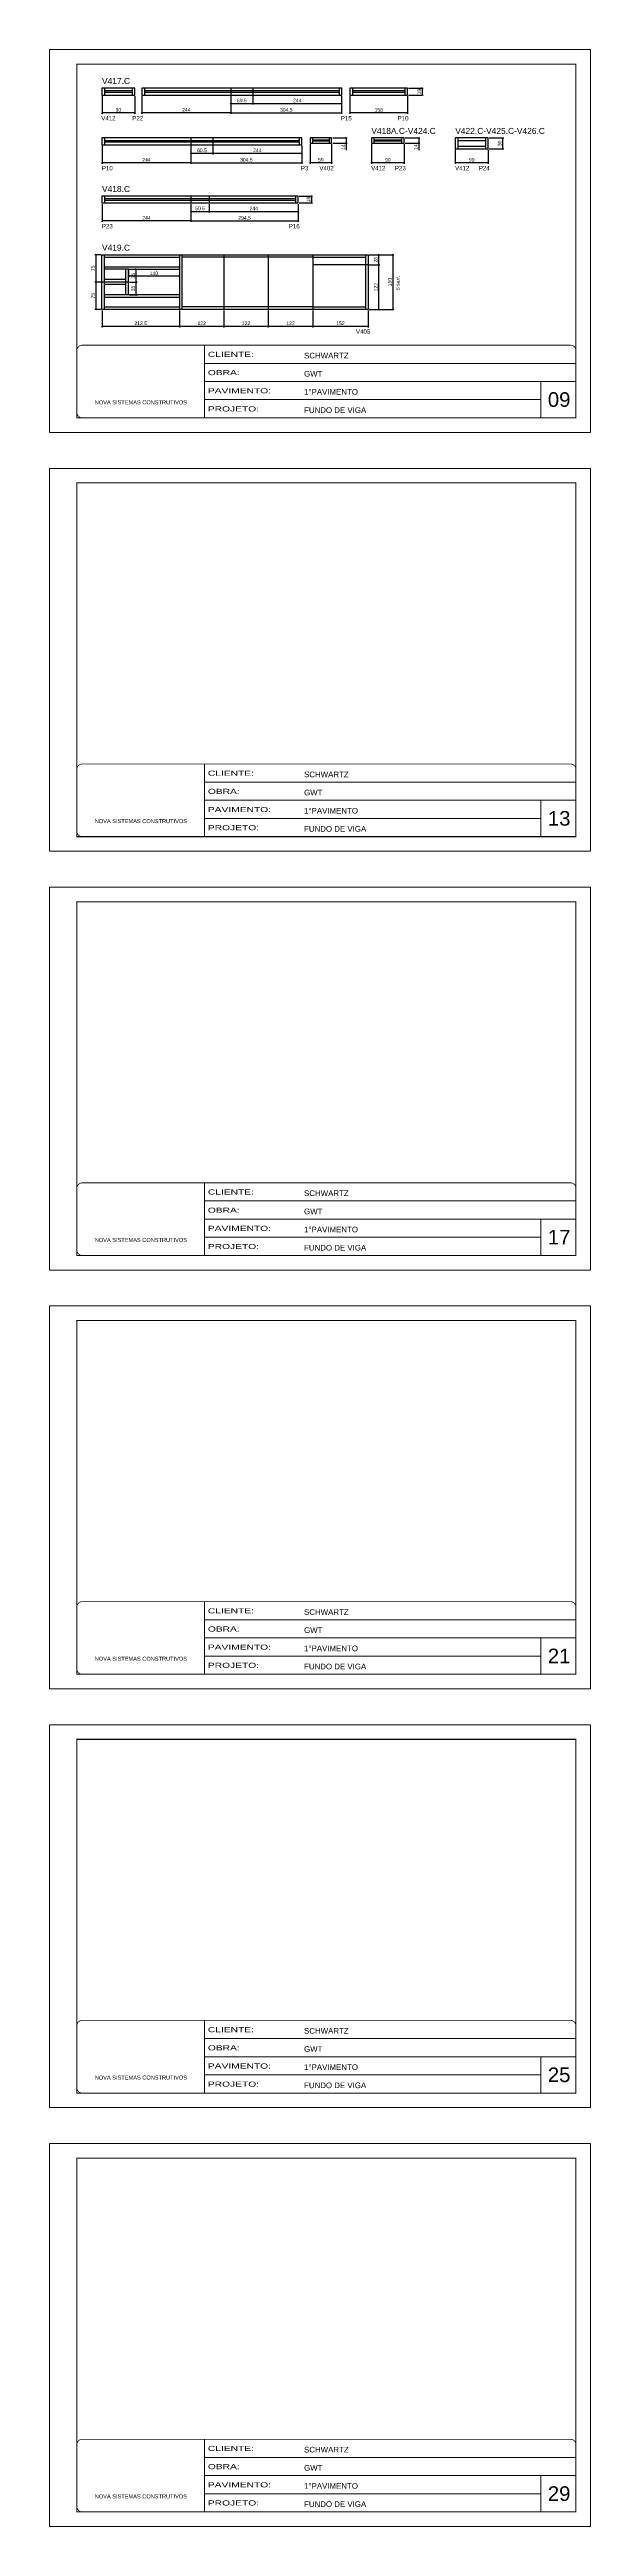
# Model space of a CAD drawing. Extents: x 3245 to 12416, y 917 to 10295.
# Drawn here: x 3245 to 4730, y 917 to 7710 of the extents above; entities that cross this region are included whole.
import ezdxf
from ezdxf.enums import TextEntityAlignment as Align

# ---------------------------------------------------------------- set-up
doc = ezdxf.new("R2010")
doc.units = 0
doc.linetypes.add('CONTINUO', pattern=[0])
doc.linetypes.add('DASHED', pattern=[0.75, 0.5, -0.25])
for name, color, linetype in [('5', 5, 'Continuous'), ('COTA', 241, 'Continuous'), ('NOMENCLATURA', 7, 'Continuous'), ('Painéis', 200, 'Continuous'), ('SARR_2.2x7', 40, 'Continuous'), ('SARR_EDITAR', 141, 'Continuous')]:
    doc.layers.add(name, color=color, linetype=linetype)
for name, color, linetype, lineweight in [('CARIMBO', 255, 'Continuous', 9), ('Folhas', 255, 'Continuous', 9), ('SARRAFO DE PRESSAO', 251, 'DASHED', 9)]:
    doc.layers.add(name, color=color, linetype=linetype, lineweight=lineweight)
doc.styles.add('ARIAL', font='arial.ttf')
doc.styles.add('COTA TECNICA', font='techl___.ttf', dxfattribs={"height": 10})
doc.styles.add('COTA TECNICA-50', font='techl___.ttf', dxfattribs={"height": 10})
doc.styles.get("Standard").update_dxf_attribs({"font": 'arial.ttf'})
doc.styles.add('Tecnologia', font='')
doc.styles.get('Tecnologia').set_extended_font_data('Forgotten Futurist')
doc.dimstyles.new('COTA PAINEL-50', dxfattribs={"dimtxt": 10, "dimasz": 3, "dimexe": 3, "dimexo": 3, "dimgap": 3, "dimtad": 1, "dimdec": 1, "dimzin": 12, "dimdsep": 46, "dimtxsty": 'COTA TECNICA-50', "dimblk1": 'OBLIQUE', "dimblk2": 'OBLIQUE', "dimsah": 1, "dimcen": 0.9, "dimclrd": 4, "dimclre": 4, "dimclrt": 240, "dimadec": 1, "dimazin": 3, "dimtfac": 1, "dimtdec": 1, "dimtmove": 0, "dimatfit": 3, "dimfxl": 1, "dimtolj": 1, "dimtzin": 12, "dimarcsym": 0})
doc.dimstyles.new('PAINEL', dxfattribs={"dimtxt": 10, "dimasz": 3, "dimexe": 3, "dimexo": 3, "dimgap": 3, "dimtad": 1, "dimdec": 1, "dimzin": 12, "dimdsep": 46, "dimtxsty": 'COTA TECNICA', "dimblk1": 'OBLIQUE', "dimblk2": 'OBLIQUE', "dimsah": 1, "dimcen": 0.9, "dimclrd": 4, "dimclre": 4, "dimclrt": 240, "dimadec": 1, "dimazin": 3, "dimtfac": 1, "dimtdec": 1, "dimtmove": 0, "dimatfit": 3, "dimfxl": 1, "dimtolj": 1, "dimtzin": 12, "dimarcsym": 0})

# ---------------------------------------------------------------- blocks, each defined once
blk = doc.blocks.new('9999999999')
at = {"color": 30, "linetype": 'CONTINUO'}
for p, q in [((98564.6, 34230.2), (98564.6, 34429.4)), ((98564.6, 34379.6), (99584, 34379.6)), ((98564.6, 34329.8), (99488, 34329.8)), ((99584, 34329.8), (99488, 34329.8)), ((99488, 34329.8), (99488, 34230.2)), ((98564.6, 34280), (99488, 34280))]:
    blk.add_line(p, q, dxfattribs=at)
at = {"color": 30, "linetype": 'CONTINUO', "const_width": 2}
blk.add_lwpolyline([(99584, 34230.2), (99584, 34414.4, 0.414214), (99569, 34429.4), (98229, 34429.4, 0.414214), (98214, 34414.4), (98214, 34245.2, 0.414214), (98229, 34230.2), (99584, 34230.2)], format="xyb", dxfattribs=at)
at = {"layer": 'Folhas'}
blk.add_lwpolyline([(98139, 34190.2), (99624, 34190.2), (99624, 35240.2), (98139, 35240.2)], close=True, dxfattribs=at)
at = {"layer": 'Folhas', "color": 30, "const_width": 3}
blk.add_lwpolyline([(98214, 34230.2), (99584, 34230.2), (99584, 35200.2), (98214, 35200.2)], close=True, dxfattribs=at)
at = {"color": 7, "linetype": 'Continuous', "ltscale": 5, "style": 'ARIAL'}
for s, height, p in [('SCHWARTZ', 15.48, (98837.7, 34393.1)), ('GWT', 15.48, (98837.7, 34343.3)), ('1°PAVIMENTO', 15.483, (98837.7, 34293.5)), ('NOVA SISTEMAS CONSTRUTIVOS', 11.059, (98263.2, 34267.2)), ('FUNDO DE VIGA', 15.483, (98837.7, 34243.7))]:
    blk.add_text(s, height=height, dxfattribs=at).set_placement(p)
at = {"layer": 'Folhas', "color": 7, "style": 'Tecnologia', "width": 1.5}
for s, p in [('CLIENTE:', (98573.7, 34397.2)), ('OBRA:', (98573.7, 34347.3)), ('PAVIMENTO:', (98573.7, 34297.5)), ('PROJETO:', (98573.7, 34247.7))]:
    blk.add_text(s, height=14, dxfattribs=at).set_placement(p)
blk = doc.blocks.new('_Oblique')
at = {"color": 0, "linetype": 'ByBlock', "lineweight": -2}
blk.add_line((-0.5, -0.5), (0.5, 0.5), dxfattribs=at)
blk = doc.blocks.new('*D372')
at = {"layer": 'COTA', "color": 4, "linetype": 'ByBlock', "lineweight": -2, "transparency": 16777216}
for p, q in [((3389.5, 7582.4), (3389.5, 7533.4)), ((3479.5, 7582.4), (3479.5, 7533.4)), ((3479.5, 7536.4), (3389.5, 7536.4))]:
    blk.add_line(p, q, dxfattribs=at)
at = {"layer": 'Defpoints', "color": 0, "linetype": 'ByBlock', "transparency": 16777216}
for p in [(3389.5, 7585.4), (3479.5, 7585.4), (3389.5, 7536.4)]:
    blk.add_point(p, dxfattribs=at)
at = {"layer": 'COTA', "color": 4, "linetype": 'ByBlock', "lineweight": -2, "transparency": 16777216, "xscale": 3, "yscale": 3, "zscale": 3, "rotation": 180}
blk.add_blockref('_Oblique', (3389.5, 7536.4), dxfattribs=at)
at = {"layer": 'COTA', "color": 4, "linetype": 'ByBlock', "lineweight": -2, "transparency": 16777216, "xscale": 3, "yscale": 3, "zscale": 3}
blk.add_blockref('_Oblique', (3479.5, 7536.4), dxfattribs=at)
at = {"layer": 'COTA', "color": 240, "linetype": 'ByBlock', "transparency": 16777216, "insert": (3434.5, 7544.5), "char_height": 10, "attachment_point": 5, "style": 'COTA TECNICA-50'}
blk.add_mtext('\\A1;90', dxfattribs=at)
blk = doc.blocks.new('*D373')
at = {"layer": 'COTA', "color": 4, "linetype": 'ByBlock', "lineweight": -2, "transparency": 16777216}
for p, q in [((3498.8, 7582.4), (3498.8, 7533.4)), ((3742.8, 7582.4), (3742.8, 7533.4)), ((3742.8, 7536.4), (3498.8, 7536.4))]:
    blk.add_line(p, q, dxfattribs=at)
at = {"layer": 'Defpoints', "color": 0, "linetype": 'ByBlock', "transparency": 16777216}
for p in [(3498.8, 7585.4), (3742.8, 7585.4), (3498.8, 7536.4)]:
    blk.add_point(p, dxfattribs=at)
at = {"layer": 'COTA', "color": 4, "linetype": 'ByBlock', "lineweight": -2, "transparency": 16777216, "xscale": 3, "yscale": 3, "zscale": 3, "rotation": 180}
blk.add_blockref('_Oblique', (3498.8, 7536.4), dxfattribs=at)
at = {"layer": 'COTA', "color": 4, "linetype": 'ByBlock', "lineweight": -2, "transparency": 16777216, "xscale": 3, "yscale": 3, "zscale": 3}
blk.add_blockref('_Oblique', (3742.8, 7536.4), dxfattribs=at)
at = {"layer": 'COTA', "color": 240, "linetype": 'ByBlock', "transparency": 16777216, "insert": (3620.8, 7544.4), "char_height": 10, "attachment_point": 5, "style": 'COTA TECNICA-50'}
blk.add_mtext('\\A1;244', dxfattribs=at)
blk = doc.blocks.new('*D374')
at = {"layer": 'COTA', "color": 4, "linetype": 'ByBlock', "lineweight": -2, "transparency": 16777216}
for p, q in [((3742.8, 7582.4), (3742.8, 7533.4)), ((4047.3, 7582.4), (4047.3, 7533.4)), ((3742.8, 7536.4), (4047.3, 7536.4))]:
    blk.add_line(p, q, dxfattribs=at)
at = {"layer": 'Defpoints', "color": 0, "linetype": 'ByBlock', "transparency": 16777216}
for p in [(3742.8, 7585.4), (4047.3, 7585.4), (4047.3, 7536.4)]:
    blk.add_point(p, dxfattribs=at)
at = {"layer": 'COTA', "color": 4, "linetype": 'ByBlock', "lineweight": -2, "transparency": 16777216, "xscale": 3, "yscale": 3, "zscale": 3, "rotation": 180}
blk.add_blockref('_Oblique', (3742.8, 7536.4), dxfattribs=at)
at = {"layer": 'COTA', "color": 4, "linetype": 'ByBlock', "lineweight": -2, "transparency": 16777216, "xscale": 3, "yscale": 3, "zscale": 3}
blk.add_blockref('_Oblique', (4047.3, 7536.4), dxfattribs=at)
at = {"layer": 'COTA', "color": 240, "linetype": 'ByBlock', "transparency": 16777216, "insert": (3895.1, 7544.6), "char_height": 10, "attachment_point": 5, "style": 'COTA TECNICA-50'}
blk.add_mtext('\\A1;304.5', dxfattribs=at)
blk = doc.blocks.new('*D375')
at = {"layer": 'COTA', "color": 4, "linetype": 'ByBlock', "lineweight": -2, "transparency": 16777216}
for p, q in [((3742.8, 7582.4), (3742.8, 7559.4)), ((3742.8, 7562.4), (3803.3, 7562.4)), ((3803.3, 7582.4), (3803.3, 7559.4))]:
    blk.add_line(p, q, dxfattribs=at)
at = {"layer": 'Defpoints', "color": 0, "linetype": 'ByBlock', "transparency": 16777216}
for p in [(3742.8, 7585.4), (3803.3, 7585.4), (3803.3, 7562.4)]:
    blk.add_point(p, dxfattribs=at)
at = {"layer": 'COTA', "color": 4, "linetype": 'ByBlock', "lineweight": -2, "transparency": 16777216, "xscale": 3, "yscale": 3, "zscale": 3, "rotation": 180}
blk.add_blockref('_Oblique', (3742.8, 7562.4), dxfattribs=at)
at = {"layer": 'COTA', "color": 4, "linetype": 'ByBlock', "lineweight": -2, "transparency": 16777216, "xscale": 3, "yscale": 3, "zscale": 3}
blk.add_blockref('_Oblique', (3803.3, 7562.4), dxfattribs=at)
at = {"layer": 'COTA', "color": 240, "linetype": 'ByBlock', "transparency": 16777216, "insert": (3773.1, 7570.5), "char_height": 10, "attachment_point": 5, "style": 'COTA TECNICA-50'}
blk.add_mtext('\\A1;60.5', dxfattribs=at)
blk = doc.blocks.new('*D376')
at = {"layer": 'COTA', "color": 4, "linetype": 'ByBlock', "lineweight": -2, "transparency": 16777216}
for p, q in [((3803.3, 7582.4), (3803.3, 7559.4)), ((3803.3, 7562.4), (4047.3, 7562.4)), ((4047.3, 7582.4), (4047.3, 7559.4))]:
    blk.add_line(p, q, dxfattribs=at)
at = {"layer": 'Defpoints', "color": 0, "linetype": 'ByBlock', "transparency": 16777216}
for p in [(3803.3, 7585.4), (4047.3, 7585.4), (4047.3, 7562.4)]:
    blk.add_point(p, dxfattribs=at)
at = {"layer": 'COTA', "color": 4, "linetype": 'ByBlock', "lineweight": -2, "transparency": 16777216, "xscale": 3, "yscale": 3, "zscale": 3, "rotation": 180}
blk.add_blockref('_Oblique', (3803.3, 7562.4), dxfattribs=at)
at = {"layer": 'COTA', "color": 4, "linetype": 'ByBlock', "lineweight": -2, "transparency": 16777216, "xscale": 3, "yscale": 3, "zscale": 3}
blk.add_blockref('_Oblique', (4047.3, 7562.4), dxfattribs=at)
at = {"layer": 'COTA', "color": 240, "linetype": 'ByBlock', "transparency": 16777216, "insert": (3925.3, 7570.4), "char_height": 10, "attachment_point": 5, "style": 'COTA TECNICA-50'}
blk.add_mtext('\\A1;244', dxfattribs=at)
blk = doc.blocks.new('*D377')
at = {"layer": 'COTA', "color": 4, "linetype": 'ByBlock', "lineweight": -2, "transparency": 16777216}
for p, q in [((4070.1, 7582.4), (4070.1, 7533.4)), ((4228.1, 7582.4), (4228.1, 7533.4)), ((4228.1, 7536.4), (4070.1, 7536.4))]:
    blk.add_line(p, q, dxfattribs=at)
at = {"layer": 'Defpoints', "color": 0, "linetype": 'ByBlock', "transparency": 16777216}
for p in [(4070.1, 7585.4), (4228.1, 7585.4), (4070.1, 7536.4)]:
    blk.add_point(p, dxfattribs=at)
at = {"layer": 'COTA', "color": 4, "linetype": 'ByBlock', "lineweight": -2, "transparency": 16777216, "xscale": 3, "yscale": 3, "zscale": 3, "rotation": 180}
blk.add_blockref('_Oblique', (4070.1, 7536.4), dxfattribs=at)
at = {"layer": 'COTA', "color": 4, "linetype": 'ByBlock', "lineweight": -2, "transparency": 16777216, "xscale": 3, "yscale": 3, "zscale": 3}
blk.add_blockref('_Oblique', (4228.1, 7536.4), dxfattribs=at)
at = {"layer": 'COTA', "color": 240, "linetype": 'ByBlock', "transparency": 16777216, "insert": (4149.1, 7544.5), "char_height": 10, "attachment_point": 5, "style": 'COTA TECNICA-50'}
blk.add_mtext('\\A1;158', dxfattribs=at)
blk = doc.blocks.new('*D378')
at = {"layer": 'COTA', "color": 4, "linetype": 'ByBlock', "lineweight": -2, "transparency": 16777216}
for p, q in [((4231.1, 7604.4), (4271.1, 7604.4)), ((4231.1, 7585.4), (4271.1, 7585.4)), ((4268.1, 7604.4), (4268.1, 7585.4))]:
    blk.add_line(p, q, dxfattribs=at)
at = {"layer": 'Defpoints', "color": 0, "linetype": 'ByBlock', "transparency": 16777216}
for p in [(4228.1, 7604.4), (4228.1, 7585.4), (4268.1, 7585.4)]:
    blk.add_point(p, dxfattribs=at)
at = {"layer": 'COTA', "color": 4, "linetype": 'ByBlock', "lineweight": -2, "transparency": 16777216, "xscale": 3, "yscale": 3, "zscale": 3}
for p, rotation in [((4268.1, 7604.4), 90), ((4268.1, 7585.4), 270)]:
    blk.add_blockref('_Oblique', p, dxfattribs=dict(at, rotation=rotation))
at = {"layer": 'COTA', "color": 240, "linetype": 'ByBlock', "transparency": 16777216, "insert": (4260, 7594.9), "char_height": 10, "attachment_point": 5, "rotation": 90, "style": 'COTA TECNICA-50'}
blk.add_mtext('\\A1;19', dxfattribs=at)
blk = doc.blocks.new('*D380')
at = {"layer": 'COTA', "color": 4, "linetype": 'ByBlock', "lineweight": -2, "transparency": 16777216}
for p, q in [((3389.5, 7445.7), (3389.5, 7396.6)), ((3633.5, 7445.7), (3633.5, 7396.6)), ((3633.5, 7399.6), (3389.5, 7399.6))]:
    blk.add_line(p, q, dxfattribs=at)
at = {"layer": 'Defpoints', "color": 0, "linetype": 'ByBlock', "transparency": 16777216}
for p in [(3389.5, 7448.7), (3633.5, 7448.7), (3389.5, 7399.6)]:
    blk.add_point(p, dxfattribs=at)
at = {"layer": 'COTA', "color": 4, "linetype": 'ByBlock', "lineweight": -2, "transparency": 16777216, "xscale": 3, "yscale": 3, "zscale": 3, "rotation": 180}
blk.add_blockref('_Oblique', (3389.5, 7399.6), dxfattribs=at)
at = {"layer": 'COTA', "color": 4, "linetype": 'ByBlock', "lineweight": -2, "transparency": 16777216, "xscale": 3, "yscale": 3, "zscale": 3}
blk.add_blockref('_Oblique', (3633.5, 7399.6), dxfattribs=at)
at = {"layer": 'COTA', "color": 240, "linetype": 'ByBlock', "transparency": 16777216, "insert": (3511.5, 7407.7), "char_height": 10, "attachment_point": 5, "style": 'COTA TECNICA-50'}
blk.add_mtext('\\A1;244', dxfattribs=at)
blk = doc.blocks.new('*D381')
at = {"layer": 'COTA', "color": 4, "linetype": 'ByBlock', "lineweight": -2, "transparency": 16777216}
for p, q in [((3633.5, 7445.7), (3633.5, 7396.6)), ((3938, 7445.7), (3938, 7396.6)), ((3633.5, 7399.6), (3938, 7399.6))]:
    blk.add_line(p, q, dxfattribs=at)
at = {"layer": 'Defpoints', "color": 0, "linetype": 'ByBlock', "transparency": 16777216}
for p in [(3633.5, 7448.7), (3938, 7448.7), (3938, 7399.6)]:
    blk.add_point(p, dxfattribs=at)
at = {"layer": 'COTA', "color": 4, "linetype": 'ByBlock', "lineweight": -2, "transparency": 16777216, "xscale": 3, "yscale": 3, "zscale": 3, "rotation": 180}
blk.add_blockref('_Oblique', (3633.5, 7399.6), dxfattribs=at)
at = {"layer": 'COTA', "color": 4, "linetype": 'ByBlock', "lineweight": -2, "transparency": 16777216, "xscale": 3, "yscale": 3, "zscale": 3}
blk.add_blockref('_Oblique', (3938, 7399.6), dxfattribs=at)
at = {"layer": 'COTA', "color": 240, "linetype": 'ByBlock', "transparency": 16777216, "insert": (3785.7, 7407.8), "char_height": 10, "attachment_point": 5, "style": 'COTA TECNICA-50'}
blk.add_mtext('\\A1;304.5', dxfattribs=at)
blk = doc.blocks.new('*D382')
at = {"layer": 'COTA', "color": 4, "linetype": 'ByBlock', "lineweight": -2, "transparency": 16777216}
for p, q in [((3633.5, 7445.7), (3633.5, 7422.6)), ((3633.5, 7425.6), (3694, 7425.6)), ((3694, 7445.7), (3694, 7422.6))]:
    blk.add_line(p, q, dxfattribs=at)
at = {"layer": 'Defpoints', "color": 0, "linetype": 'ByBlock', "transparency": 16777216}
for p in [(3633.5, 7448.7), (3694, 7448.7), (3694, 7425.6)]:
    blk.add_point(p, dxfattribs=at)
at = {"layer": 'COTA', "color": 4, "linetype": 'ByBlock', "lineweight": -2, "transparency": 16777216, "xscale": 3, "yscale": 3, "zscale": 3, "rotation": 180}
blk.add_blockref('_Oblique', (3633.5, 7425.6), dxfattribs=at)
at = {"layer": 'COTA', "color": 4, "linetype": 'ByBlock', "lineweight": -2, "transparency": 16777216, "xscale": 3, "yscale": 3, "zscale": 3}
blk.add_blockref('_Oblique', (3694, 7425.6), dxfattribs=at)
at = {"layer": 'COTA', "color": 240, "linetype": 'ByBlock', "transparency": 16777216, "insert": (3663.7, 7433.7), "char_height": 10, "attachment_point": 5, "style": 'COTA TECNICA-50'}
blk.add_mtext('\\A1;60.5', dxfattribs=at)
blk = doc.blocks.new('*D383')
at = {"layer": 'COTA', "color": 4, "linetype": 'ByBlock', "lineweight": -2, "transparency": 16777216}
for p, q in [((3694, 7445.7), (3694, 7422.6)), ((3694, 7425.6), (3938, 7425.6)), ((3938, 7445.7), (3938, 7422.6))]:
    blk.add_line(p, q, dxfattribs=at)
at = {"layer": 'Defpoints', "color": 0, "linetype": 'ByBlock', "transparency": 16777216}
for p in [(3694, 7448.7), (3938, 7448.7), (3938, 7425.6)]:
    blk.add_point(p, dxfattribs=at)
at = {"layer": 'COTA', "color": 4, "linetype": 'ByBlock', "lineweight": -2, "transparency": 16777216, "xscale": 3, "yscale": 3, "zscale": 3, "rotation": 180}
blk.add_blockref('_Oblique', (3694, 7425.6), dxfattribs=at)
at = {"layer": 'COTA', "color": 4, "linetype": 'ByBlock', "lineweight": -2, "transparency": 16777216, "xscale": 3, "yscale": 3, "zscale": 3}
blk.add_blockref('_Oblique', (3938, 7425.6), dxfattribs=at)
at = {"layer": 'COTA', "color": 240, "linetype": 'ByBlock', "transparency": 16777216, "insert": (3816, 7433.7), "char_height": 10, "attachment_point": 5, "style": 'COTA TECNICA-50'}
blk.add_mtext('\\A1;244', dxfattribs=at)
blk = doc.blocks.new('*D384')
at = {"layer": 'COTA', "color": 4, "linetype": 'ByBlock', "lineweight": -2, "transparency": 16777216}
for p, q in [((3960.7, 7450.7), (3960.7, 7396.6)), ((4019.7, 7450.7), (4019.7, 7396.6)), ((4019.7, 7399.6), (3960.7, 7399.6))]:
    blk.add_line(p, q, dxfattribs=at)
at = {"layer": 'Defpoints', "color": 0, "linetype": 'ByBlock', "transparency": 16777216}
for p in [(3960.7, 7453.7), (4019.7, 7453.7), (3960.7, 7399.6)]:
    blk.add_point(p, dxfattribs=at)
at = {"layer": 'COTA', "color": 4, "linetype": 'ByBlock', "lineweight": -2, "transparency": 16777216, "xscale": 3, "yscale": 3, "zscale": 3, "rotation": 180}
blk.add_blockref('_Oblique', (3960.7, 7399.6), dxfattribs=at)
at = {"layer": 'COTA', "color": 4, "linetype": 'ByBlock', "lineweight": -2, "transparency": 16777216, "xscale": 3, "yscale": 3, "zscale": 3}
blk.add_blockref('_Oblique', (4019.7, 7399.6), dxfattribs=at)
at = {"layer": 'COTA', "color": 240, "linetype": 'ByBlock', "transparency": 16777216, "insert": (3990.2, 7407.7), "char_height": 10, "attachment_point": 5, "style": 'COTA TECNICA-50'}
blk.add_mtext('\\A1;59', dxfattribs=at)
blk = doc.blocks.new('*D385')
at = {"layer": 'COTA', "color": 4, "linetype": 'ByBlock', "lineweight": -2, "transparency": 16777216}
for p, q in [((4022.7, 7467.7), (4062.7, 7467.7)), ((4022.7, 7453.7), (4062.7, 7453.7)), ((4059.7, 7467.7), (4059.7, 7453.7)), ((4059.7, 7453.7), (4059.7, 7434.5))]:
    blk.add_line(p, q, dxfattribs=at)
at = {"layer": 'Defpoints', "color": 0, "linetype": 'ByBlock', "transparency": 16777216}
for p in [(4019.7, 7467.7), (4019.7, 7453.7), (4059.7, 7453.7)]:
    blk.add_point(p, dxfattribs=at)
at = {"layer": 'COTA', "color": 4, "linetype": 'ByBlock', "lineweight": -2, "transparency": 16777216, "xscale": 3, "yscale": 3, "zscale": 3}
for p, rotation in [((4059.7, 7467.7), 90), ((4059.7, 7453.7), 270)]:
    blk.add_blockref('_Oblique', p, dxfattribs=dict(at, rotation=rotation))
at = {"layer": 'COTA', "color": 240, "linetype": 'ByBlock', "transparency": 16777216, "insert": (4051.6, 7442.6), "char_height": 10, "attachment_point": 5, "rotation": 90, "style": 'COTA TECNICA-50'}
blk.add_mtext('\\A1;14', dxfattribs=at)
blk = doc.blocks.new('*D386')
at = {"layer": 'COTA', "color": 4, "linetype": 'ByBlock', "lineweight": -2, "transparency": 16777216}
for p, q in [((4128.8, 7450.7), (4128.8, 7396.6)), ((4218.8, 7450.7), (4218.8, 7396.6)), ((4218.8, 7399.6), (4128.8, 7399.6))]:
    blk.add_line(p, q, dxfattribs=at)
at = {"layer": 'Defpoints', "color": 0, "linetype": 'ByBlock', "transparency": 16777216}
for p in [(4128.8, 7453.7), (4218.8, 7453.7), (4128.8, 7399.6)]:
    blk.add_point(p, dxfattribs=at)
at = {"layer": 'COTA', "color": 4, "linetype": 'ByBlock', "lineweight": -2, "transparency": 16777216, "xscale": 3, "yscale": 3, "zscale": 3, "rotation": 180}
blk.add_blockref('_Oblique', (4128.8, 7399.6), dxfattribs=at)
at = {"layer": 'COTA', "color": 4, "linetype": 'ByBlock', "lineweight": -2, "transparency": 16777216, "xscale": 3, "yscale": 3, "zscale": 3}
blk.add_blockref('_Oblique', (4218.8, 7399.6), dxfattribs=at)
at = {"layer": 'COTA', "color": 240, "linetype": 'ByBlock', "transparency": 16777216, "insert": (4173.8, 7407.7), "char_height": 10, "attachment_point": 5, "style": 'COTA TECNICA-50'}
blk.add_mtext('\\A1;90', dxfattribs=at)
blk = doc.blocks.new('*D387')
at = {"layer": 'COTA', "color": 4, "linetype": 'ByBlock', "lineweight": -2, "transparency": 16777216}
for p, q in [((4221.8, 7467.7), (4261.9, 7467.7)), ((4221.8, 7453.7), (4261.9, 7453.7)), ((4258.9, 7467.7), (4258.9, 7453.7)), ((4258.9, 7453.7), (4258.9, 7434.5))]:
    blk.add_line(p, q, dxfattribs=at)
at = {"layer": 'Defpoints', "color": 0, "linetype": 'ByBlock', "transparency": 16777216}
for p in [(4218.8, 7467.7), (4218.8, 7453.7), (4258.9, 7453.7)]:
    blk.add_point(p, dxfattribs=at)
at = {"layer": 'COTA', "color": 4, "linetype": 'ByBlock', "lineweight": -2, "transparency": 16777216, "xscale": 3, "yscale": 3, "zscale": 3}
for p, rotation in [((4258.9, 7467.7), 90), ((4258.9, 7453.7), 270)]:
    blk.add_blockref('_Oblique', p, dxfattribs=dict(at, rotation=rotation))
at = {"layer": 'COTA', "color": 240, "linetype": 'ByBlock', "transparency": 16777216, "insert": (4250.8, 7442.6), "char_height": 10, "attachment_point": 5, "rotation": 90, "style": 'COTA TECNICA-50'}
blk.add_mtext('\\A1;14', dxfattribs=at)
blk = doc.blocks.new('*D388')
at = {"layer": 'COTA', "color": 4, "linetype": 'ByBlock', "lineweight": -2, "transparency": 16777216}
for p, q in [((4359.2, 7434.7), (4359.2, 7396.6)), ((4449.2, 7434.7), (4449.2, 7396.6)), ((4449.2, 7399.6), (4359.2, 7399.6))]:
    blk.add_line(p, q, dxfattribs=at)
at = {"layer": 'Defpoints', "color": 0, "linetype": 'ByBlock', "transparency": 16777216}
for p in [(4359.2, 7437.7), (4449.2, 7437.7), (4359.2, 7399.6)]:
    blk.add_point(p, dxfattribs=at)
at = {"layer": 'COTA', "color": 4, "linetype": 'ByBlock', "lineweight": -2, "transparency": 16777216, "xscale": 3, "yscale": 3, "zscale": 3, "rotation": 180}
blk.add_blockref('_Oblique', (4359.2, 7399.6), dxfattribs=at)
at = {"layer": 'COTA', "color": 4, "linetype": 'ByBlock', "lineweight": -2, "transparency": 16777216, "xscale": 3, "yscale": 3, "zscale": 3}
blk.add_blockref('_Oblique', (4449.2, 7399.6), dxfattribs=at)
at = {"layer": 'COTA', "color": 240, "linetype": 'ByBlock', "transparency": 16777216, "insert": (4404.2, 7407.7), "char_height": 10, "attachment_point": 5, "style": 'COTA TECNICA-50'}
blk.add_mtext('\\A1;90', dxfattribs=at)
blk = doc.blocks.new('*D389')
at = {"layer": 'COTA', "color": 4, "linetype": 'ByBlock', "lineweight": -2, "transparency": 16777216}
for p, q in [((4452.2, 7467.7), (4492.2, 7467.7)), ((4452.2, 7437.7), (4492.2, 7437.7)), ((4489.2, 7467.7), (4489.2, 7437.7))]:
    blk.add_line(p, q, dxfattribs=at)
at = {"layer": 'Defpoints', "color": 0, "linetype": 'ByBlock', "transparency": 16777216}
for p in [(4449.2, 7467.7), (4449.2, 7437.7), (4489.2, 7437.7)]:
    blk.add_point(p, dxfattribs=at)
at = {"layer": 'COTA', "color": 4, "linetype": 'ByBlock', "lineweight": -2, "transparency": 16777216, "xscale": 3, "yscale": 3, "zscale": 3}
for p, rotation in [((4489.2, 7467.7), 90), ((4489.2, 7437.7), 270)]:
    blk.add_blockref('_Oblique', p, dxfattribs=dict(at, rotation=rotation))
at = {"layer": 'COTA', "color": 240, "linetype": 'ByBlock', "transparency": 16777216, "insert": (4481, 7452.7), "char_height": 10, "attachment_point": 5, "rotation": 90, "style": 'COTA TECNICA-50'}
blk.add_mtext('\\A1;30', dxfattribs=at)
blk = doc.blocks.new('*D390')
at = {"layer": 'COTA', "color": 4, "linetype": 'ByBlock', "lineweight": -2, "transparency": 16777216}
for p, q in [((3389.5, 7286.4), (3389.5, 7237.3)), ((3633.5, 7286.4), (3633.5, 7237.3)), ((3633.5, 7240.3), (3389.5, 7240.3))]:
    blk.add_line(p, q, dxfattribs=at)
at = {"layer": 'Defpoints', "color": 0, "linetype": 'ByBlock', "transparency": 16777216}
for p in [(3389.5, 7289.4), (3633.5, 7289.4), (3389.5, 7240.3)]:
    blk.add_point(p, dxfattribs=at)
at = {"layer": 'COTA', "color": 4, "linetype": 'ByBlock', "lineweight": -2, "transparency": 16777216, "xscale": 3, "yscale": 3, "zscale": 3, "rotation": 180}
blk.add_blockref('_Oblique', (3389.5, 7240.3), dxfattribs=at)
at = {"layer": 'COTA', "color": 4, "linetype": 'ByBlock', "lineweight": -2, "transparency": 16777216, "xscale": 3, "yscale": 3, "zscale": 3}
blk.add_blockref('_Oblique', (3633.5, 7240.3), dxfattribs=at)
at = {"layer": 'COTA', "color": 240, "linetype": 'ByBlock', "transparency": 16777216, "insert": (3511.5, 7248.4), "char_height": 10, "attachment_point": 5, "style": 'COTA TECNICA-50'}
blk.add_mtext('\\A1;244', dxfattribs=at)
blk = doc.blocks.new('*D391')
at = {"layer": 'COTA', "color": 4, "linetype": 'ByBlock', "lineweight": -2, "transparency": 16777216}
for p, q in [((3633.5, 7286.4), (3633.5, 7237.3)), ((3928, 7286.4), (3928, 7237.3)), ((3633.5, 7240.3), (3928, 7240.3))]:
    blk.add_line(p, q, dxfattribs=at)
at = {"layer": 'Defpoints', "color": 0, "linetype": 'ByBlock', "transparency": 16777216}
for p in [(3633.5, 7289.4), (3928, 7289.4), (3928, 7240.3)]:
    blk.add_point(p, dxfattribs=at)
at = {"layer": 'COTA', "color": 4, "linetype": 'ByBlock', "lineweight": -2, "transparency": 16777216, "xscale": 3, "yscale": 3, "zscale": 3, "rotation": 180}
blk.add_blockref('_Oblique', (3633.5, 7240.3), dxfattribs=at)
at = {"layer": 'COTA', "color": 4, "linetype": 'ByBlock', "lineweight": -2, "transparency": 16777216, "xscale": 3, "yscale": 3, "zscale": 3}
blk.add_blockref('_Oblique', (3928, 7240.3), dxfattribs=at)
at = {"layer": 'COTA', "color": 240, "linetype": 'ByBlock', "transparency": 16777216, "insert": (3780.7, 7248.5), "char_height": 10, "attachment_point": 5, "style": 'COTA TECNICA-50'}
blk.add_mtext('\\A1;294.5', dxfattribs=at)
blk = doc.blocks.new('*D392')
at = {"layer": 'COTA', "color": 4, "linetype": 'ByBlock', "lineweight": -2, "transparency": 16777216}
for p, q in [((3633.5, 7286.4), (3633.5, 7263.3)), ((3684, 7286.4), (3684, 7263.3)), ((3633.5, 7266.3), (3684, 7266.3))]:
    blk.add_line(p, q, dxfattribs=at)
at = {"layer": 'Defpoints', "color": 0, "linetype": 'ByBlock', "transparency": 16777216}
for p in [(3633.5, 7289.4), (3684, 7289.4), (3684, 7266.3)]:
    blk.add_point(p, dxfattribs=at)
at = {"layer": 'COTA', "color": 4, "linetype": 'ByBlock', "lineweight": -2, "transparency": 16777216, "xscale": 3, "yscale": 3, "zscale": 3, "rotation": 180}
blk.add_blockref('_Oblique', (3633.5, 7266.3), dxfattribs=at)
at = {"layer": 'COTA', "color": 4, "linetype": 'ByBlock', "lineweight": -2, "transparency": 16777216, "xscale": 3, "yscale": 3, "zscale": 3}
blk.add_blockref('_Oblique', (3684, 7266.3), dxfattribs=at)
at = {"layer": 'COTA', "color": 240, "linetype": 'ByBlock', "transparency": 16777216, "insert": (3658.7, 7274.4), "char_height": 10, "attachment_point": 5, "style": 'COTA TECNICA-50'}
blk.add_mtext('\\A1;50.5', dxfattribs=at)
blk = doc.blocks.new('*D393')
at = {"layer": 'COTA', "color": 4, "linetype": 'ByBlock', "lineweight": -2, "transparency": 16777216}
for p, q in [((3684, 7286.4), (3684, 7263.3)), ((3928, 7286.4), (3928, 7263.3)), ((3684, 7266.3), (3928, 7266.3))]:
    blk.add_line(p, q, dxfattribs=at)
at = {"layer": 'Defpoints', "color": 0, "linetype": 'ByBlock', "transparency": 16777216}
for p in [(3684, 7289.4), (3928, 7289.4), (3928, 7266.3)]:
    blk.add_point(p, dxfattribs=at)
at = {"layer": 'COTA', "color": 4, "linetype": 'ByBlock', "lineweight": -2, "transparency": 16777216, "xscale": 3, "yscale": 3, "zscale": 3, "rotation": 180}
blk.add_blockref('_Oblique', (3684, 7266.3), dxfattribs=at)
at = {"layer": 'COTA', "color": 4, "linetype": 'ByBlock', "lineweight": -2, "transparency": 16777216, "xscale": 3, "yscale": 3, "zscale": 3}
blk.add_blockref('_Oblique', (3928, 7266.3), dxfattribs=at)
at = {"layer": 'COTA', "color": 240, "linetype": 'ByBlock', "transparency": 16777216, "insert": (3806, 7274.4), "char_height": 10, "attachment_point": 5, "style": 'COTA TECNICA-50'}
blk.add_mtext('\\A1;244', dxfattribs=at)
blk = doc.blocks.new('*D394')
at = {"layer": 'COTA', "color": 4, "lineweight": -2, "transparency": 16777216}
for p, q in [((3931, 7308.4), (3967.1, 7308.4)), ((3931, 7289.4), (3967.1, 7289.4)), ((3964.1, 7308.4), (3964.1, 7289.4))]:
    blk.add_line(p, q, dxfattribs=at)
at = {"layer": 'Defpoints', "color": 0, "transparency": 16777216}
for p in [(3928, 7308.4), (3928, 7289.4), (3964.1, 7289.4)]:
    blk.add_point(p, dxfattribs=at)
at = {"layer": 'COTA', "color": 4, "lineweight": -2, "transparency": 16777216, "xscale": 3, "yscale": 3, "zscale": 3}
for p, rotation in [((3964.1, 7308.4), 90), ((3964.1, 7289.4), 270)]:
    blk.add_blockref('_Oblique', p, dxfattribs=dict(at, rotation=rotation))
at = {"layer": 'COTA', "color": 240, "transparency": 16777216, "insert": (3956, 7298.9), "char_height": 10, "attachment_point": 5, "rotation": 90, "style": 'COTA TECNICA'}
blk.add_mtext('\\A1;19', dxfattribs=at)
blk = doc.blocks.new('*D396')
at = {"layer": 'COTA', "color": 4, "lineweight": -2, "transparency": 16777216}
for p, q in [((3389.5, 6994.5), (3389.5, 6948.2)), ((3389.5, 6951.2), (3602, 6951.2)), ((3602, 6994.5), (3602, 6948.2))]:
    blk.add_line(p, q, dxfattribs=at)
at = {"layer": 'Defpoints', "color": 0, "transparency": 16777216}
for p in [(3389.5, 6997.5), (3602, 6997.5), (3602, 6951.2)]:
    blk.add_point(p, dxfattribs=at)
at = {"layer": 'COTA', "color": 4, "lineweight": -2, "transparency": 16777216, "xscale": 3, "yscale": 3, "zscale": 3, "rotation": 180}
blk.add_blockref('_Oblique', (3389.5, 6951.2), dxfattribs=at)
at = {"layer": 'COTA', "color": 4, "lineweight": -2, "transparency": 16777216, "xscale": 3, "yscale": 3, "zscale": 3}
blk.add_blockref('_Oblique', (3602, 6951.2), dxfattribs=at)
at = {"layer": 'COTA', "color": 240, "transparency": 16777216, "insert": (3495.7, 6959.3), "char_height": 10, "attachment_point": 5, "style": 'COTA TECNICA'}
blk.add_mtext('\\A1;212.5', dxfattribs=at)
blk = doc.blocks.new('*D397')
at = {"layer": 'COTA', "color": 4, "lineweight": -2, "transparency": 16777216}
for p, q in [((3602, 6994.5), (3602, 6948.2)), ((3602, 6951.2), (3724, 6951.2)), ((3724, 6994.5), (3724, 6948.2))]:
    blk.add_line(p, q, dxfattribs=at)
at = {"layer": 'Defpoints', "color": 0, "transparency": 16777216}
for p in [(3602, 6997.5), (3724, 6997.5), (3724, 6951.2)]:
    blk.add_point(p, dxfattribs=at)
at = {"layer": 'COTA', "color": 4, "lineweight": -2, "transparency": 16777216, "xscale": 3, "yscale": 3, "zscale": 3, "rotation": 180}
blk.add_blockref('_Oblique', (3602, 6951.2), dxfattribs=at)
at = {"layer": 'COTA', "color": 4, "lineweight": -2, "transparency": 16777216, "xscale": 3, "yscale": 3, "zscale": 3}
blk.add_blockref('_Oblique', (3724, 6951.2), dxfattribs=at)
at = {"layer": 'COTA', "color": 240, "transparency": 16777216, "insert": (3663, 6959.3), "char_height": 10, "attachment_point": 5, "style": 'COTA TECNICA'}
blk.add_mtext('\\A1;122', dxfattribs=at)
blk = doc.blocks.new('*D398')
at = {"layer": 'COTA', "color": 4, "lineweight": -2, "transparency": 16777216}
for p, q in [((3724, 6994.5), (3724, 6948.2)), ((3724, 6951.2), (3846, 6951.2)), ((3846, 6994.5), (3846, 6948.2))]:
    blk.add_line(p, q, dxfattribs=at)
at = {"layer": 'Defpoints', "color": 0, "transparency": 16777216}
for p in [(3724, 6997.5), (3846, 6997.5), (3846, 6951.2)]:
    blk.add_point(p, dxfattribs=at)
at = {"layer": 'COTA', "color": 4, "lineweight": -2, "transparency": 16777216, "xscale": 3, "yscale": 3, "zscale": 3, "rotation": 180}
blk.add_blockref('_Oblique', (3724, 6951.2), dxfattribs=at)
at = {"layer": 'COTA', "color": 4, "lineweight": -2, "transparency": 16777216, "xscale": 3, "yscale": 3, "zscale": 3}
blk.add_blockref('_Oblique', (3846, 6951.2), dxfattribs=at)
at = {"layer": 'COTA', "color": 240, "transparency": 16777216, "insert": (3785, 6959.3), "char_height": 10, "attachment_point": 5, "style": 'COTA TECNICA'}
blk.add_mtext('\\A1;122', dxfattribs=at)
blk = doc.blocks.new('*D399')
at = {"layer": 'COTA', "color": 4, "lineweight": -2, "transparency": 16777216}
for p, q in [((3846, 6994.5), (3846, 6948.2)), ((3846, 6951.2), (3968, 6951.2)), ((3968, 6994.5), (3968, 6948.2))]:
    blk.add_line(p, q, dxfattribs=at)
at = {"layer": 'Defpoints', "color": 0, "transparency": 16777216}
for p in [(3846, 6997.5), (3968, 6997.5), (3968, 6951.2)]:
    blk.add_point(p, dxfattribs=at)
at = {"layer": 'COTA', "color": 4, "lineweight": -2, "transparency": 16777216, "xscale": 3, "yscale": 3, "zscale": 3, "rotation": 180}
blk.add_blockref('_Oblique', (3846, 6951.2), dxfattribs=at)
at = {"layer": 'COTA', "color": 4, "lineweight": -2, "transparency": 16777216, "xscale": 3, "yscale": 3, "zscale": 3}
blk.add_blockref('_Oblique', (3968, 6951.2), dxfattribs=at)
at = {"layer": 'COTA', "color": 240, "transparency": 16777216, "insert": (3907, 6959.3), "char_height": 10, "attachment_point": 5, "style": 'COTA TECNICA'}
blk.add_mtext('\\A1;122', dxfattribs=at)
blk = doc.blocks.new('*D400')
at = {"layer": 'COTA', "color": 4, "lineweight": -2, "transparency": 16777216}
for p, q in [((3968, 6994.5), (3968, 6948.2)), ((3968, 6951.2), (4120, 6951.2)), ((4120, 6994.5), (4120, 6948.2))]:
    blk.add_line(p, q, dxfattribs=at)
at = {"layer": 'Defpoints', "color": 0, "transparency": 16777216}
for p in [(3968, 6997.5), (4120, 6997.5), (4120, 6951.2)]:
    blk.add_point(p, dxfattribs=at)
at = {"layer": 'COTA', "color": 4, "lineweight": -2, "transparency": 16777216, "xscale": 3, "yscale": 3, "zscale": 3, "rotation": 180}
blk.add_blockref('_Oblique', (3968, 6951.2), dxfattribs=at)
at = {"layer": 'COTA', "color": 4, "lineweight": -2, "transparency": 16777216, "xscale": 3, "yscale": 3, "zscale": 3}
blk.add_blockref('_Oblique', (4120, 6951.2), dxfattribs=at)
at = {"layer": 'COTA', "color": 240, "transparency": 16777216, "insert": (4044, 6959.3), "char_height": 10, "attachment_point": 5, "style": 'COTA TECNICA'}
blk.add_mtext('\\A1;152', dxfattribs=at)
blk = doc.blocks.new('*D401')
at = {"layer": 'COTA', "color": 4, "lineweight": -2, "transparency": 16777216}
for p, q in [((4123, 7147.5), (4190.4, 7147.5)), ((4187.4, 7147.5), (4187.4, 6997.5)), ((4123, 6997.5), (4190.4, 6997.5))]:
    blk.add_line(p, q, dxfattribs=at)
at = {"layer": 'Defpoints', "color": 0, "transparency": 16777216}
for p in [(4120, 7147.5), (4120, 6997.5), (4187.4, 6997.5)]:
    blk.add_point(p, dxfattribs=at)
at = {"layer": 'COTA', "color": 4, "lineweight": -2, "transparency": 16777216, "xscale": 3, "yscale": 3, "zscale": 3}
for p, rotation in [((4187.4, 7147.5), 90), ((4187.4, 6997.5), 270)]:
    blk.add_blockref('_Oblique', p, dxfattribs=dict(at, rotation=rotation))
at = {"layer": 'COTA', "color": 240, "transparency": 16777216, "insert": (4179.3, 7072.5), "char_height": 10, "attachment_point": 5, "rotation": 90, "style": 'COTA TECNICA'}
blk.add_mtext('\\A1;150', dxfattribs=at)
blk = doc.blocks.new('*D402')
at = {"layer": 'COTA', "color": 4, "lineweight": -2, "transparency": 16777216}
for p, q in [((3462, 7104.5), (3462, 7085.2)), ((3602, 7088.2), (3462, 7088.2)), ((3602, 7104.5), (3602, 7085.2))]:
    blk.add_line(p, q, dxfattribs=at)
at = {"layer": 'Defpoints', "color": 0, "transparency": 16777216}
for p in [(3462, 7107.5), (3462, 7088.2), (3602, 7107.5)]:
    blk.add_point(p, dxfattribs=at)
at = {"layer": 'COTA', "color": 4, "lineweight": -2, "transparency": 16777216, "xscale": 3, "yscale": 3, "zscale": 3, "rotation": 180}
blk.add_blockref('_Oblique', (3462, 7088.2), dxfattribs=at)
at = {"layer": 'COTA', "color": 4, "lineweight": -2, "transparency": 16777216, "xscale": 3, "yscale": 3, "zscale": 3}
blk.add_blockref('_Oblique', (3602, 7088.2), dxfattribs=at)
at = {"layer": 'COTA', "color": 240, "transparency": 16777216, "insert": (3532, 7096.3), "char_height": 10, "attachment_point": 5, "style": 'COTA TECNICA'}
blk.add_mtext('\\A1;140', dxfattribs=at)
blk = doc.blocks.new('*D403')
at = {"layer": 'COTA', "color": 4, "lineweight": -2, "transparency": 16777216}
for p, q in [((3465, 7072.5), (3486.2, 7072.5)), ((3483.2, 7037.5), (3483.2, 7072.5)), ((3465, 7037.5), (3486.2, 7037.5))]:
    blk.add_line(p, q, dxfattribs=at)
at = {"layer": 'Defpoints', "color": 0, "transparency": 16777216}
for p in [(3462, 7072.5), (3483.2, 7072.5), (3462, 7037.5)]:
    blk.add_point(p, dxfattribs=at)
at = {"layer": 'COTA', "color": 4, "lineweight": -2, "transparency": 16777216, "xscale": 3, "yscale": 3, "zscale": 3}
for p, rotation in [((3483.2, 7072.5), 90), ((3483.2, 7037.5), 270)]:
    blk.add_blockref('_Oblique', p, dxfattribs=dict(at, rotation=rotation))
at = {"layer": 'COTA', "color": 240, "transparency": 16777216, "insert": (3475, 7055), "char_height": 10, "attachment_point": 5, "rotation": 90, "style": 'COTA TECNICA'}
blk.add_mtext('\\A1;35', dxfattribs=at)
blk = doc.blocks.new('*D404')
at = {"layer": 'COTA', "color": 4, "lineweight": -2, "transparency": 16777216}
for p, q in [((3465, 7107.5), (3486.2, 7107.5)), ((3465, 7072.5), (3486.2, 7072.5)), ((3483.2, 7072.5), (3483.2, 7107.5))]:
    blk.add_line(p, q, dxfattribs=at)
at = {"layer": 'Defpoints', "color": 0, "transparency": 16777216}
for p in [(3462, 7107.5), (3462, 7072.5), (3483.2, 7107.5)]:
    blk.add_point(p, dxfattribs=at)
at = {"layer": 'COTA', "color": 4, "lineweight": -2, "transparency": 16777216, "xscale": 3, "yscale": 3, "zscale": 3}
for p, rotation in [((3483.2, 7107.5), 90), ((3483.2, 7072.5), 270)]:
    blk.add_blockref('_Oblique', p, dxfattribs=dict(at, rotation=rotation))
at = {"layer": 'COTA', "color": 240, "transparency": 16777216, "insert": (3475, 7090), "char_height": 10, "attachment_point": 5, "rotation": 90, "style": 'COTA TECNICA'}
blk.add_mtext('\\A1;35', dxfattribs=at)
blk = doc.blocks.new('*D405')
at = {"layer": 'COTA', "color": 4, "lineweight": -2, "transparency": 16777216}
for p, q in [((3386.5, 7072.5), (3370, 7072.5)), ((3373, 6997.5), (3373, 7072.5)), ((3386.5, 6997.5), (3370, 6997.5))]:
    blk.add_line(p, q, dxfattribs=at)
at = {"layer": 'Defpoints', "color": 0, "transparency": 16777216}
for p in [(3373, 7072.5), (3389.5, 7072.5), (3389.5, 6997.5)]:
    blk.add_point(p, dxfattribs=at)
at = {"layer": 'COTA', "color": 4, "lineweight": -2, "transparency": 16777216, "xscale": 3, "yscale": 3, "zscale": 3}
for p, rotation in [((3373, 7072.5), 90), ((3373, 6997.5), 270)]:
    blk.add_blockref('_Oblique', p, dxfattribs=dict(at, rotation=rotation))
at = {"layer": 'COTA', "color": 240, "transparency": 16777216, "insert": (3364.9, 7035), "char_height": 10, "attachment_point": 5, "rotation": 90, "style": 'COTA TECNICA'}
blk.add_mtext('\\A1;75', dxfattribs=at)
blk = doc.blocks.new('*D406')
at = {"layer": 'COTA', "color": 4, "lineweight": -2, "transparency": 16777216}
for p, q in [((3386.5, 7147.5), (3370, 7147.5)), ((3373, 7072.5), (3373, 7147.5)), ((3386.5, 7072.5), (3370, 7072.5))]:
    blk.add_line(p, q, dxfattribs=at)
at = {"layer": 'Defpoints', "color": 0, "transparency": 16777216}
for p in [(3373, 7147.5), (3389.5, 7147.5), (3389.5, 7072.5)]:
    blk.add_point(p, dxfattribs=at)
at = {"layer": 'COTA', "color": 4, "lineweight": -2, "transparency": 16777216, "xscale": 3, "yscale": 3, "zscale": 3}
for p, rotation in [((3373, 7147.5), 90), ((3373, 7072.5), 270)]:
    blk.add_blockref('_Oblique', p, dxfattribs=dict(at, rotation=rotation))
at = {"layer": 'COTA', "color": 240, "transparency": 16777216, "insert": (3364.9, 7110), "char_height": 10, "attachment_point": 5, "rotation": 90, "style": 'COTA TECNICA'}
blk.add_mtext('\\A1;75', dxfattribs=at)
blk = doc.blocks.new('*D407')
at = {"layer": 'COTA', "color": 4, "lineweight": -2, "transparency": 16777216}
for p, q in [((4123, 7119.5), (4152.5, 7119.5)), ((4149.5, 6997.5), (4149.5, 7119.5)), ((4123, 6997.5), (4152.5, 6997.5))]:
    blk.add_line(p, q, dxfattribs=at)
at = {"layer": 'Defpoints', "color": 0, "transparency": 16777216}
for p in [(4120, 7119.5), (4149.5, 7119.5), (4120, 6997.5)]:
    blk.add_point(p, dxfattribs=at)
at = {"layer": 'COTA', "color": 4, "lineweight": -2, "transparency": 16777216, "xscale": 3, "yscale": 3, "zscale": 3}
for p, rotation in [((4149.5, 7119.5), 90), ((4149.5, 6997.5), 270)]:
    blk.add_blockref('_Oblique', p, dxfattribs=dict(at, rotation=rotation))
at = {"layer": 'COTA', "color": 240, "transparency": 16777216, "insert": (4141.5, 7058.5), "char_height": 10, "attachment_point": 5, "rotation": 90, "style": 'COTA TECNICA'}
blk.add_mtext('\\A1;122', dxfattribs=at)
blk = doc.blocks.new('*D408')
at = {"layer": 'COTA', "color": 4, "lineweight": -2, "transparency": 16777216}
for p, q in [((4123, 7147.5), (4152.5, 7147.5)), ((4149.5, 7119.5), (4149.5, 7147.5)), ((4123, 7119.5), (4152.5, 7119.5))]:
    blk.add_line(p, q, dxfattribs=at)
at = {"layer": 'Defpoints', "color": 0, "transparency": 16777216}
for p in [(4120, 7147.5), (4149.5, 7147.5), (4120, 7119.5)]:
    blk.add_point(p, dxfattribs=at)
at = {"layer": 'COTA', "color": 4, "lineweight": -2, "transparency": 16777216, "xscale": 3, "yscale": 3, "zscale": 3}
for p, rotation in [((4149.5, 7147.5), 90), ((4149.5, 7119.5), 270)]:
    blk.add_blockref('_Oblique', p, dxfattribs=dict(at, rotation=rotation))
at = {"layer": 'COTA', "color": 240, "transparency": 16777216, "insert": (4141.4, 7133.5), "char_height": 10, "attachment_point": 5, "rotation": 90, "style": 'COTA TECNICA'}
blk.add_mtext('\\A1;28', dxfattribs=at)

msp = doc.modelspace()

# ---------------------------------------------------------------- linework, layer by layer
at = {"layer": 'COTA'}
for p, q in [((3461.95, 7107.48), (3396.45, 7107.48)), ((3461.95, 7037.48), (3396.45, 7037.48))]:
    msp.add_line(p, q, dxfattribs=at)
at = {"layer": 'Painéis', "linetype": 'Continuous'}
for p, q in [((3742.84, 7604.41), (3742.84, 7585.41)), ((3803.34, 7604.41), (3803.34, 7585.41)), ((3633.45, 7467.65), (3633.45, 7448.65)), ((3693.95, 7467.65), (3693.95, 7448.65)), ((3633.45, 7308.39), (3633.45, 7289.39)), ((3683.95, 7308.39), (3683.95, 7289.39)), ((3389.45, 6997.48), (3389.45, 7147.48)), ((3389.45, 7147.48), (4119.95, 7147.48)), ((3601.95, 7147.48), (3601.95, 6997.48)), ((3723.95, 7147.48), (3723.95, 6997.48)), ((3845.95, 7147.48), (3845.95, 6997.48)), ((3967.95, 7147.48), (3967.95, 6997.48)), ((4119.95, 7147.48), (4119.95, 6997.48)), ((3461.95, 7072.48), (3389.45, 7072.48)), ((3461.95, 7037.48), (3461.95, 7107.48)), ((3461.95, 7107.48), (3601.95, 7107.48)), ((4119.95, 7119.48), (3967.95, 7119.48)), ((4119.95, 6997.48), (3389.45, 6997.48)), ((3601.95, 7037.48), (3461.95, 7037.48))]:
    msp.add_line(p, q, dxfattribs=at)
for points in [[(3479.45, 7604.41), (3389.45, 7604.41), (3389.45, 7585.41), (3479.45, 7585.41)], [(4047.34, 7604.41), (3498.84, 7604.41), (3498.84, 7585.41), (4047.34, 7585.41)], [(4228.06, 7604.41), (4070.06, 7604.41), (4070.06, 7585.41), (4228.06, 7585.41)], [(3937.95, 7467.65), (3389.45, 7467.65), (3389.45, 7448.65), (3937.95, 7448.65)], [(4019.67, 7467.65), (3960.67, 7467.65), (3960.67, 7453.65), (4019.67, 7453.65)], [(4218.82, 7467.65), (4128.82, 7467.65), (4128.82, 7453.65), (4218.82, 7453.65)], [(4449.16, 7467.65), (4359.16, 7467.65), (4359.16, 7437.65), (4449.16, 7437.65)], [(3927.95, 7308.39), (3389.45, 7308.39), (3389.45, 7289.39), (3927.95, 7289.39)]]:
    msp.add_lwpolyline(points, close=True, dxfattribs=at)
at = {"layer": 'SARR_2.2x7', "linetype": 'Continuous'}
for p, q in [((3396.45, 7604.41), (3396.45, 7585.41)), ((3396.45, 7597.41), (3472.45, 7597.41)), ((3472.45, 7592.41), (3396.45, 7592.41)), ((3472.45, 7604.41), (3472.45, 7585.41)), ((3505.84, 7604.41), (3505.84, 7585.41)), ((3505.84, 7597.41), (4040.34, 7597.41)), ((4040.34, 7592.41), (3505.84, 7592.41)), ((4040.34, 7604.41), (4040.34, 7585.41)), ((4077.06, 7604.41), (4077.06, 7585.41)), ((4077.06, 7597.41), (4221.06, 7597.41)), ((4221.06, 7592.41), (4077.06, 7592.41)), ((4221.06, 7604.41), (4221.06, 7585.41)), ((3396.45, 7467.65), (3396.45, 7448.65)), ((3396.45, 7460.65), (3930.95, 7460.65)), ((3930.95, 7455.65), (3396.45, 7455.65)), ((3930.95, 7467.65), (3930.95, 7448.65)), ((3967.67, 7467.65), (3967.67, 7453.65)), ((4012.67, 7467.65), (4012.67, 7453.65)), ((4135.82, 7467.65), (4135.82, 7453.65)), ((4211.82, 7467.65), (4211.82, 7453.65)), ((4366.16, 7467.65), (4366.16, 7437.65)), ((4366.16, 7460.65), (4442.16, 7460.65)), ((4442.16, 7444.65), (4366.16, 7444.65)), ((4442.16, 7467.65), (4442.16, 7437.65)), ((3396.45, 7308.39), (3396.45, 7289.39)), ((3396.45, 7301.39), (3920.95, 7301.39)), ((3920.95, 7296.39), (3396.45, 7296.39)), ((3920.95, 7308.39), (3920.95, 7289.39)), ((3396.45, 7072.48), (3396.45, 7147.48)), ((3396.45, 7140.48), (3601.95, 7140.48)), ((3608.95, 7147.48), (3608.95, 6997.48)), ((3723.95, 7140.48), (3608.95, 7140.48)), ((3845.95, 7140.48), (3723.95, 7140.48)), ((3967.95, 7140.48), (3845.95, 7140.48)), ((3967.95, 7140.48), (4112.95, 7140.48)), ((4112.95, 7147.48), (4112.95, 6997.48)), ((3396.45, 7114.48), (3601.95, 7114.48)), ((3454.95, 7079.48), (3396.45, 7079.48)), ((3396.45, 6997.48), (3396.45, 7072.48)), ((3454.95, 7065.48), (3396.45, 7065.48)), ((3454.95, 7072.48), (3454.95, 7107.48)), ((3454.95, 7037.48), (3454.95, 7072.48)), ((3601.95, 7030.48), (3396.45, 7030.48)), ((3396.45, 7004.48), (3601.95, 7004.48)), ((3723.95, 7004.48), (3608.95, 7004.48)), ((3845.95, 7004.48), (3723.95, 7004.48)), ((3967.95, 7004.48), (3845.95, 7004.48)), ((3967.95, 7004.48), (4112.95, 7004.48))]:
    msp.add_line(p, q, dxfattribs=at)
at = {"layer": 'SARR_EDITAR', "linetype": 'Continuous'}
for p, q in [((3967.67, 7462.65), (4012.67, 7462.65)), ((4012.67, 7458.65), (3967.67, 7458.65)), ((4135.82, 7462.65), (4211.82, 7462.65)), ((4211.82, 7458.65), (4135.82, 7458.65))]:
    msp.add_line(p, q, dxfattribs=at)

# ---------------------------------------------------------------- block references
at = {"layer": 'SARRAFO DE PRESSAO', "color": 6, "linetype": 'ByBlock'}
for p in [(-94893.63, -27530.07), (-94893.63, -28678.65), (-94893.63, -29827.22), (-94893.63, -30975.8), (-94893.63, -32124.38), (-94893.63, -33272.95)]:
    msp.add_blockref('9999999999', p, dxfattribs=at)

# ---------------------------------------------------------------- texts
at = {"layer": '5', "linetype": 'Continuous'}
for s, rotation, p in [('V412', 359.999964, (3387.5, 7515.66)), ('P22', 359.999964, (3472.68, 7515.66)), ('P15', 359.999964, (4045.01, 7515.66)), ('P10', 359.999964, (4200.93, 7515.66)), ('P10', 359.999964, (3389.12, 7378.9)), ('P3', 359.999964, (3935.62, 7378.9)), ('V402', 359.999964, (3986.25, 7378.9)), ('V412', 0.000036, (4128.29, 7378.9)), ('P23', 0.000036, (4193.58, 7378.9)), ('V412', 0.000036, (4358.62, 7378.9)), ('P24', 0.000036, (4423.91, 7378.9)), ('P23', 359.999964, (3389.12, 7219.64)), ('P16', 359.999964, (3902.24, 7219.64)), ('V405', 359.999964, (4086.54, 6930.5))]:
    msp.add_text(s, height=12, rotation=rotation, dxfattribs=at).set_placement(p)
at = {"layer": 'CARIMBO', "style": 'ARIAL'}
msp.add_text('6 sarr.', height=10, rotation=90, dxfattribs=at).set_placement((4201.45, 7070.24), align=Align.MIDDLE_CENTER)
for s, p in [('09', (4613.2, 6730.27)), ('13', (4613.2, 5581.7)), ('17', (4613.2, 4433.12)), ('21', (4613.2, 3284.55)), ('25', (4613.2, 2135.97)), ('29', (4613.2, 987.4))]:
    msp.add_text(s, height=40, dxfattribs=at).set_placement(p)
at = {"layer": 'NOMENCLATURA', "linetype": 'Continuous'}
for s, p in [('V417.C', (3389.45, 7615.48)), ('V418A.C-V424.C', (4128.82, 7478.72)), ('V422.C-V425.C-V426.C', (4359.16, 7478.72)), ('V418.C', (3389.45, 7319.46)), ('V419.C', (3389.45, 7158.55))]:
    msp.add_text(s, height=16.5, dxfattribs=at).set_placement(p)

# ---------------------------------------------------------------- dimensions: what is measured, and where the dimension line sits
at = {"layer": 'COTA', "linetype": 'ByBlock'}
for base, p1, p2, angle, picture, middle in [((3389.45, 7536.35), (3479.45, 7585.41), (3389.45, 7585.41), 180, '*D372', (3434.45, 7544.49)), ((3498.84, 7536.35), (3742.84, 7585.41), (3498.84, 7585.41), 180, '*D373', (3620.84, 7544.43)), ((4070.06, 7536.35), (4228.06, 7585.41), (4070.06, 7585.41), 180, '*D377', (4149.06, 7544.49)), ((4268.09, 7585.41), (4228.06, 7604.41), (4228.06, 7585.41), 90, '*D378', (4260, 7594.91)), ((3389.45, 7399.6), (3633.45, 7448.65), (3389.45, 7448.65), 180, '*D380', (3511.45, 7407.67)), ((3960.67, 7399.6), (4019.67, 7453.65), (3960.67, 7453.65), 180, '*D384', (3990.17, 7407.74)), ((4059.7, 7453.65), (4019.67, 7467.65), (4019.67, 7453.65), 90, '*D385', (4051.62, 7442.59)), ((4128.82, 7399.6), (4218.82, 7453.65), (4128.82, 7453.65), 180, '*D386', (4173.82, 7407.73)), ((4258.85, 7453.65), (4218.82, 7467.65), (4218.82, 7453.65), 90, '*D387', (4250.78, 7442.59)), ((4359.16, 7399.6), (4449.16, 7437.65), (4359.16, 7437.65), 180, '*D388', (4404.16, 7407.73)), ((4489.19, 7437.65), (4449.16, 7467.65), (4449.16, 7437.65), 90, '*D389', (4480.97, 7452.65)), ((3389.45, 7240.33), (3633.45, 7289.39), (3389.45, 7289.39), 180, '*D390', (3511.45, 7248.41))]:
    dim = msp.add_linear_dim(base=base, p1=p1, p2=p2, angle=angle, dimstyle='COTA PAINEL-50', override={"dimarcsym": 1}, dxfattribs=at)
    dim.commit()
    dim.dimension.update_dxf_attribs({"geometry": picture, "text_midpoint": middle})
for base, p1, p2, override, picture, middle in [((4047.34, 7536.35), (3742.84, 7585.41), (4047.34, 7585.41), {"dimarcsym": 1}, '*D374', (3895.09, 7544.57)), ((3803.34, 7562.35), (3742.84, 7585.41), (3803.34, 7585.41), {"dimarcsym": 1}, '*D375', (3773.09, 7570.46)), ((4047.34, 7562.35), (3803.34, 7585.41), (4047.34, 7585.41), {"dimtmove": 1, "dimarcsym": 1}, '*D376', (3925.34, 7570.43)), ((3937.95, 7399.6), (3633.45, 7448.65), (3937.95, 7448.65), {"dimarcsym": 1}, '*D381', (3785.7, 7407.82)), ((3693.95, 7425.6), (3633.45, 7448.65), (3693.95, 7448.65), {"dimarcsym": 1}, '*D382', (3663.7, 7433.71)), ((3937.95, 7425.6), (3693.95, 7448.65), (3937.95, 7448.65), {"dimtmove": 1, "dimarcsym": 1}, '*D383', (3815.95, 7433.67)), ((3927.95, 7240.33), (3633.45, 7289.39), (3927.95, 7289.39), {"dimarcsym": 1}, '*D391', (3780.7, 7248.47)), ((3683.95, 7266.33), (3633.45, 7289.39), (3683.95, 7289.39), {"dimarcsym": 1}, '*D392', (3658.7, 7274.44)), ((3927.95, 7266.33), (3683.95, 7289.39), (3927.95, 7289.39), {"dimtmove": 1, "dimarcsym": 1}, '*D393', (3805.95, 7274.4))]:
    dim = msp.add_linear_dim(base=base, p1=p1, p2=p2, dimstyle='COTA PAINEL-50', override=override, dxfattribs=at)
    dim.commit()
    dim.dimension.update_dxf_attribs({"geometry": picture, "text_midpoint": middle})
at = {"layer": 'COTA'}
for base, p1, p2, picture, middle in [((3964.07, 7289.39), (3927.95, 7308.39), (3927.95, 7289.39), '*D394', (3955.98, 7298.89)), ((4187.42, 6997.48), (4119.95, 7147.48), (4119.95, 6997.48), '*D401', (4179.31, 7072.48)), ((3372.99, 7072.48), (3389.45, 6997.48), (3389.45, 7072.48), '*D405', (3364.88, 7034.98)), ((3483.2, 7072.48), (3461.95, 7037.48), (3461.95, 7072.48), '*D403', (3474.98, 7054.98)), ((4149.53, 7119.48), (4119.95, 6997.48), (4119.95, 7119.48), '*D407', (4141.47, 7058.48))]:
    dim = msp.add_linear_dim(base=base, p1=p1, p2=p2, angle=90, dimstyle='PAINEL', dxfattribs=at)
    dim.commit()
    dim.dimension.update_dxf_attribs({"geometry": picture, "text_midpoint": middle})
for base, p1, p2, picture, middle in [((3372.99, 7147.48), (3389.45, 7072.48), (3389.45, 7147.48), '*D406', (3364.88, 7109.98)), ((4149.53, 7147.48), (4119.95, 7119.48), (4119.95, 7147.48), '*D408', (4141.43, 7133.48)), ((3483.2, 7107.48), (3461.95, 7072.48), (3461.95, 7107.48), '*D404', (3474.98, 7089.98))]:
    dim = msp.add_linear_dim(base=base, p1=p1, p2=p2, angle=90, dimstyle='PAINEL', override={"dimtmove": 1}, dxfattribs=at)
    dim.commit()
    dim.dimension.update_dxf_attribs({"geometry": picture, "text_midpoint": middle})
for base, p1, p2, picture, middle in [((3461.95, 7088.16), (3601.95, 7107.48), (3461.95, 7107.48), '*D402', (3531.95, 7096.26)), ((3601.95, 6951.2), (3389.45, 6997.48), (3601.95, 6997.48), '*D396', (3495.7, 6959.3))]:
    dim = msp.add_linear_dim(base=base, p1=p1, p2=p2, dimstyle='PAINEL', dxfattribs=at)
    dim.commit()
    dim.dimension.update_dxf_attribs({"geometry": picture, "text_midpoint": middle})
for base, p1, p2, picture, middle in [((3723.95, 6951.2), (3601.95, 6997.48), (3723.95, 6997.48), '*D397', (3662.95, 6959.25)), ((3845.95, 6951.2), (3723.95, 6997.48), (3845.95, 6997.48), '*D398', (3784.95, 6959.25)), ((3967.95, 6951.2), (3845.95, 6997.48), (3967.95, 6997.48), '*D399', (3906.95, 6959.25)), ((4119.95, 6951.2), (3967.95, 6997.48), (4119.95, 6997.48), '*D400', (4043.95, 6959.3))]:
    dim = msp.add_linear_dim(base=base, p1=p1, p2=p2, dimstyle='PAINEL', override={"dimtmove": 1}, dxfattribs=at)
    dim.commit()
    dim.dimension.update_dxf_attribs({"geometry": picture, "text_midpoint": middle})

doc.saveas('drawing.dxf')
